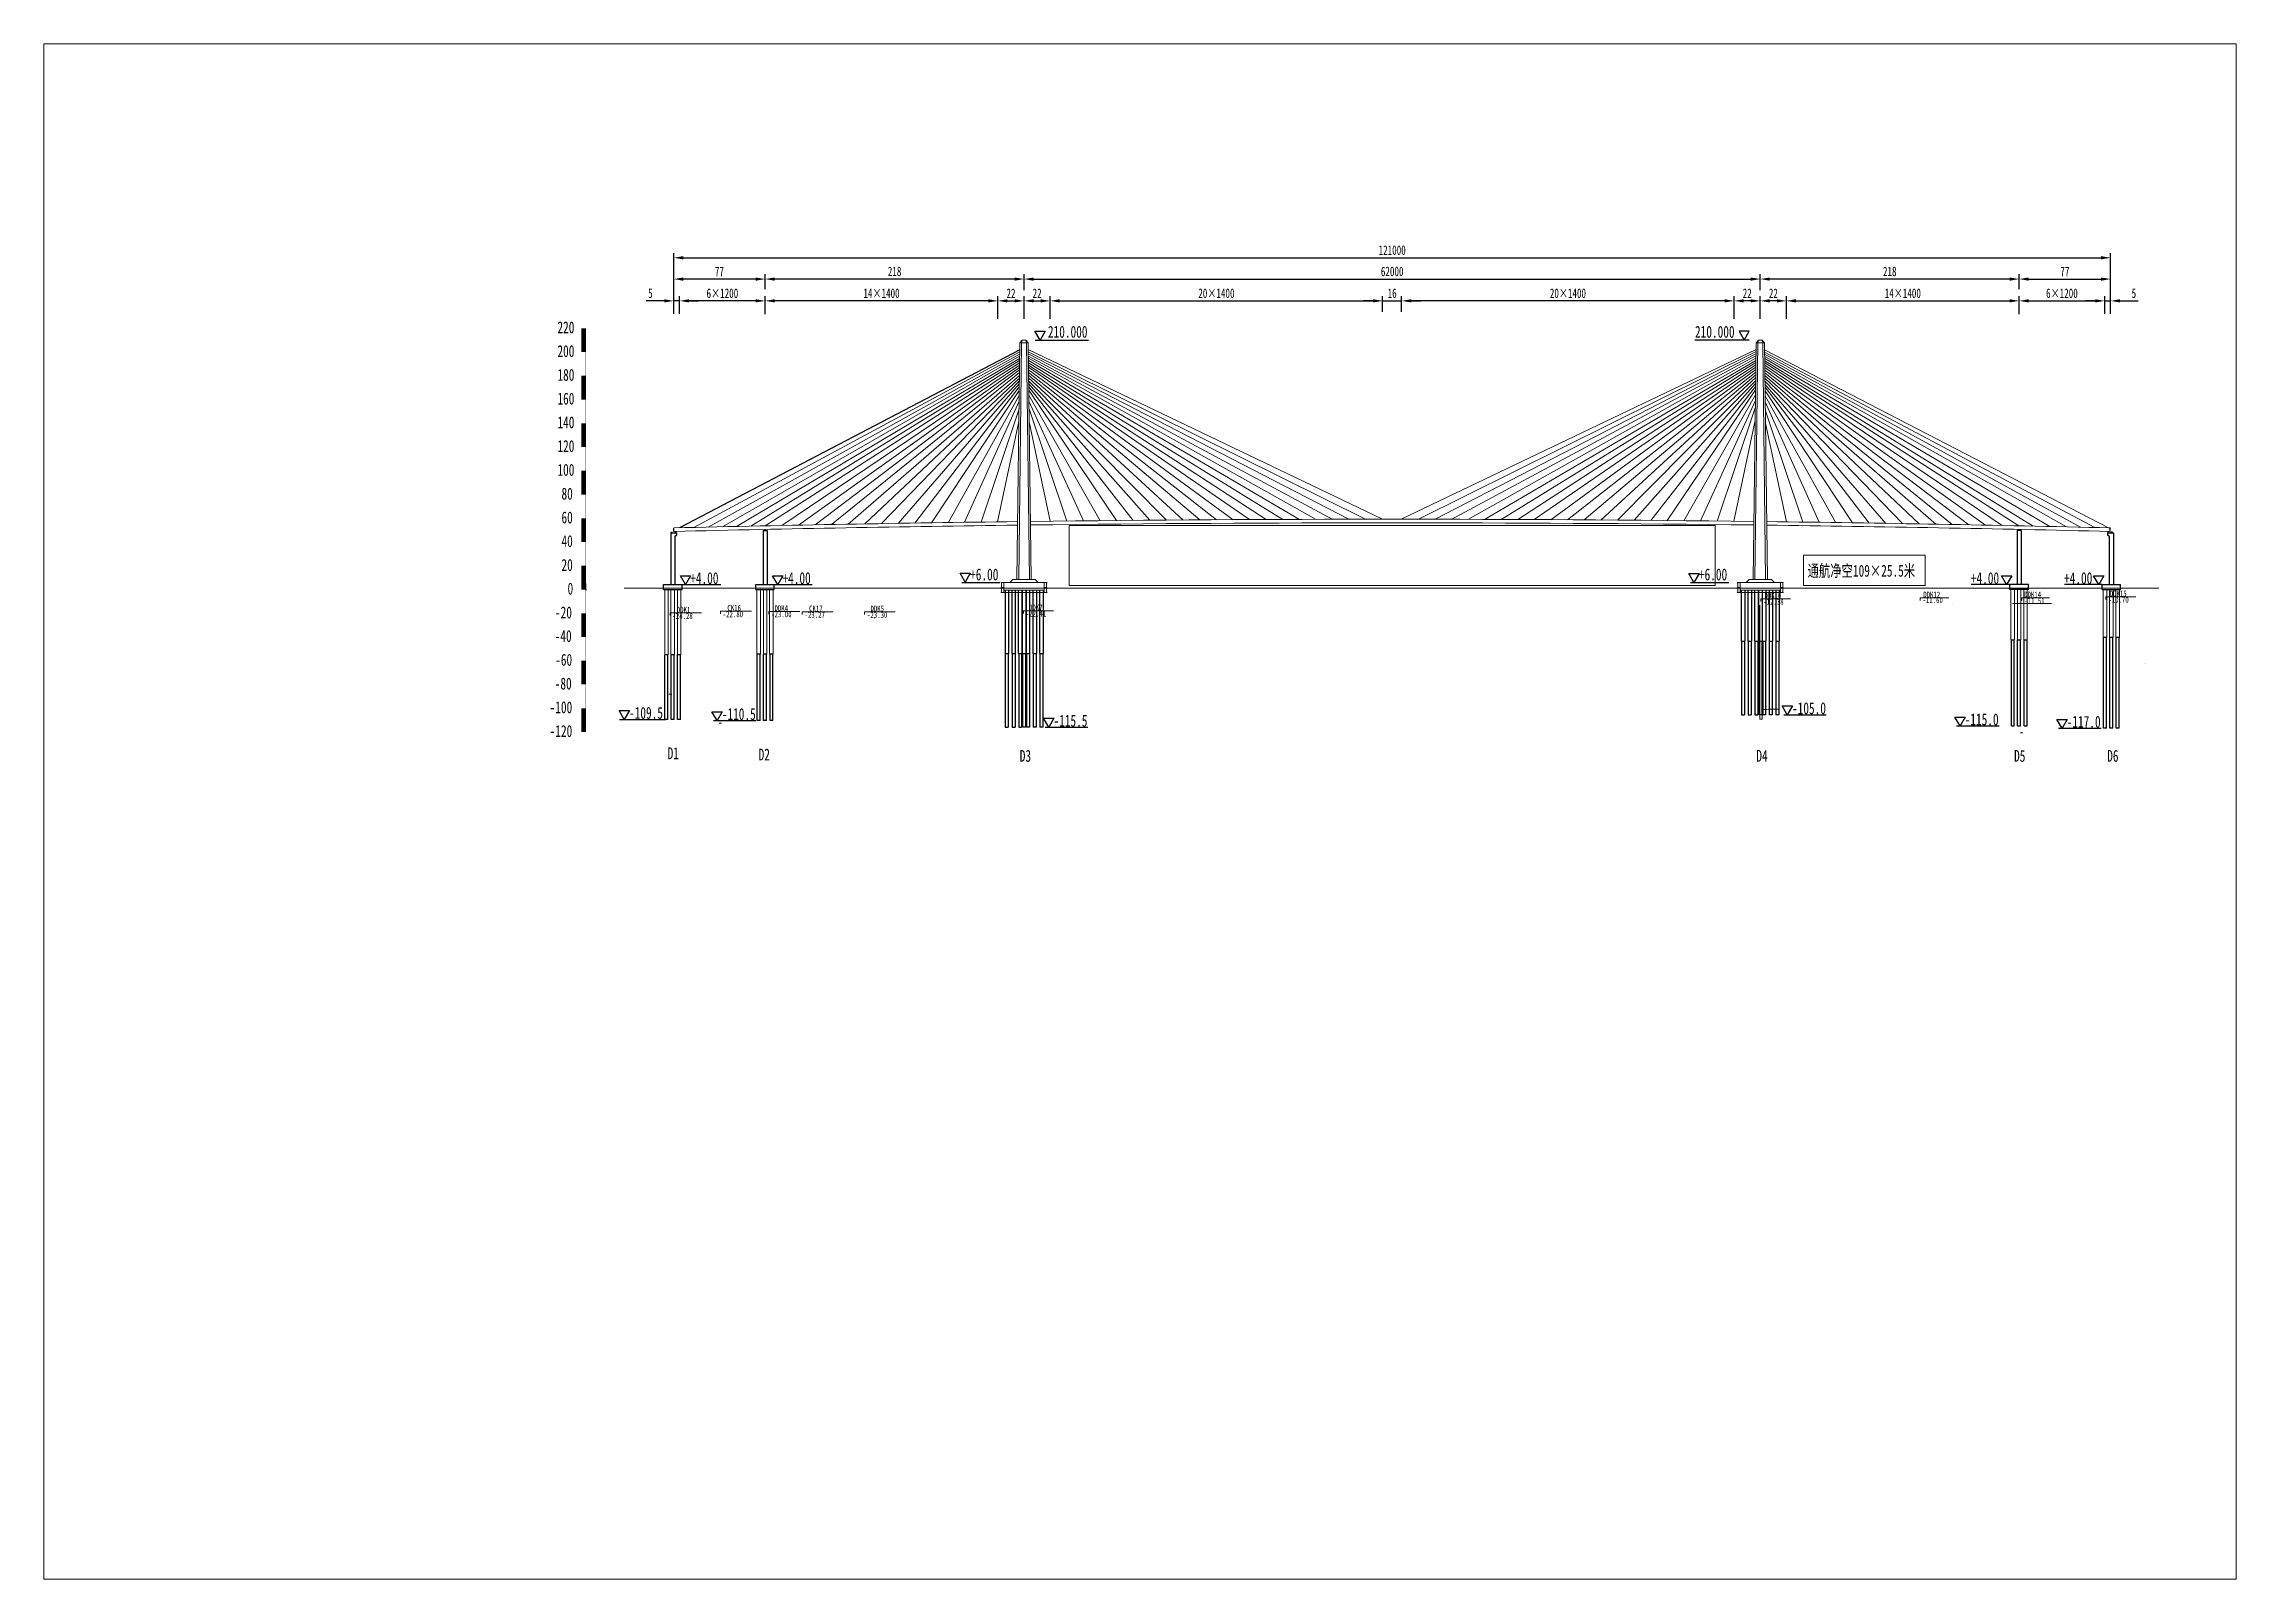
# Paper-space layout '布局1' of a CAD drawing. Header units: millimetres. Extents: x 29 to 262, y 20 to 183.
# The model-space entities are those that its viewports show. They can reach past a viewport. Long polylines and large blocks are cut down to what shows.
import ezdxf

# ---------------------------------------------------------------- set-up
doc = ezdxf.new("R2010")
doc.units = ezdxf.units.MM
doc.header["$PDMODE"] = 99
doc.header["$PDSIZE"] = -50
doc.linetypes.add('dzdm$0$RICAD_LTYPE1', pattern=[0])
for name, color, linetype, lineweight in [('CX', 3, 'Continuous', 13), ('dzdm$0$GiCAD_Hatch', 7, 'Continuous', 9), ('dzdm$0$GiCAD_ZuanKong', 7, 'Continuous', 9), ('dzdm$0$LAYER8', 7, 'Continuous', 9), ('dzdm$0$PMT_CH', 7, 'Continuous', 9), ('dzdm$0$图层PMX', 7, 'Continuous', 9), ('RED', 1, 'Continuous', 13), ('SUO', 8, 'Continuous', 15), ('XX', 4, 'Continuous', 13), ('轮廓线', 1, 'Continuous', 13)]:
    doc.layers.add(name, color=color, linetype=linetype, lineweight=lineweight)
doc.styles.add('dzdm$0$Standard', font='', dxfattribs={"width": 0.7, "height": 3})
doc.styles.get("Standard").update_dxf_attribs({"font": '', "width": 0.7})
doc.styles.get('dzdm$0$Standard').set_extended_font_data('FangSong_GB2312')
doc.styles.get('Standard').set_extended_font_data('FangSong_GB2312')
doc.dimstyles.get("Standard").update_dxf_attribs({"dimscale": 4, "dimtxt": 2, "dimasz": 2, "dimexe": 1, "dimexo": 1, "dimgap": 0.6, "dimtad": 1, "dimdec": 0, "dimdsep": 46, "dimtxsty": 'Standard', "dimcen": 0.09, "dimclrd": 3, "dimclre": 3, "dimclrt": 7, "dimadec": 4, "dimazin": 2, "dimtfac": 1, "dimtdec": 0, "dimtmove": 0, "dimatfit": 3, "dimfxl": 0.18, "dimtolj": 1, "dimtzin": 0, "dimarcsym": 0})

psp = doc.layouts.new('布局1')

msp = doc.modelspace()

# ---------------------------------------------------------------- texts
at = {"color": 7, "linetype": 'Continuous', "width": 0.7}
for s, p in [('220', (795.7, 979.1)), ('200', (795.7, 959.1)), ('180', (795.7, 939.1)), ('160', (795.7, 919.1)), ('140', (795.7, 899.1)), ('120', (795.7, 879.1)), ('100', (795.7, 859.1)), ('80', (799.1, 839)), ('60', (799.1, 819)), ('40', (799.1, 799)), ('20', (799.1, 779)), ('+4.00', (907.5, 767.9)), ('+4.00', (985.2, 767.9)), ('+6.00', (1143.2, 771)), ('+6.00', (1756.9, 771)), ('通航净空109×25.5米', (1848.4, 774.1)), ('+4.00', (1985.9, 767.9)), ('+4.00', (2064.4, 767.9)), ('0', (804.2, 759.1)), ('-20', (793.6, 739)), ('-40', (793.4, 719.1)), ('-60', (793.8, 699.1)), ('-80', (793.4, 679.1)), ('-100', (789.1, 659.1)), ('-105.0', (1835.3, 658.3)), ('-120', (789.1, 639.1)), ('-109.5', (856, 654.4)), ('-110.5', (934.1, 653.4)), ('-115.5', (1213.4, 647.8)), ('-115.0', (1980.7, 648.9)), ('-117.0', (2066.6, 646.9))]:
    msp.add_text(s, height=10, dxfattribs=at).set_placement(p)
at = {"width": 0.7}
for s, p in [('210.000', (1208.7, 975.4)), ('210.000', (1753.6, 975.4)), ('D1', (888.5, 620.4)), ('D2', (965.1, 619.3)), ('D3', (1185, 618.2)), ('D4', (1805.3, 618.2)), ('D5', (2022.3, 618.2)), ('D6', (2100.7, 618.2))]:
    msp.add_text(s, height=10, dxfattribs=at).set_placement(p)
at = {"layer": 'dzdm$0$GiCAD_ZuanKong', "color": 1, "linetype": 'Continuous', "style": 'dzdm$0$Standard', "width": 0.7}
for s, p in [('DDK10', (1812.1, 755.7)), ('DDK12', (1945.8, 756.5)), ('DDK14', (2030.8, 756.6)), ('-10.70', (2101.7, 752.2)), ('DDK15', (2102.8, 757.4)), ('-24.28', (892.5, 738.5)), ('DDK1', (896.2, 743.8)), ('-22.80', (934.9, 740)), ('CK16', (938.8, 745.3)), ('-23.00', (975.7, 740)), ('DDK4', (978.5, 745.1)), ('-23.27', (1003.8, 739.5)), ('CK17', (1007.6, 744.8)), ('-23.30', (1056.4, 739.4)), ('DDK5', (1059.3, 744.8)), ('-22.41', (1190.1, 740.5)), ('DDK7', (1192.8, 745.7)), ('-12.38', (1811.1, 750.5)), ('-11.60', (1945.2, 751.9)), ('-11.51', (2030.9, 751.3))]:
    msp.add_text(s, height=5, dxfattribs=at).set_placement(p)
at = {"layer": 'dzdm$0$PMT_CH', "style": 'dzdm$0$Standard', "width": 1.666667}
msp.add_text('5', height=0.72, dxfattribs=at).set_placement((2027.4, 650.8))

# ---------------------------------------------------------------- blocks, each defined once
blk = doc.blocks.new('*D18')
at = {"color": 3, "lineweight": -2, "transparency": 16777216}
for p, q in [((893.6, 1010.5), (893.6, 1046.7)), ((901.6, 1042.7), (2095.6, 1042.7)), ((2103.6, 1010.5), (2103.6, 1046.7))]:
    blk.add_line(p, q, dxfattribs=at)
at = {"color": 3, "transparency": 16777216}
for points in [[(901.6, 1044.1), (901.6, 1041.4), (893.6, 1042.7)], [(2095.6, 1044.1), (2095.6, 1041.4), (2103.6, 1042.7)]]:
    blk.add_solid(points, dxfattribs=at)
at = {"layer": 'Defpoints', "color": 0, "transparency": 16777216}
for p in [(2103.6, 1042.7), (893.6, 1006.5), (2103.6, 1006.5)]:
    blk.add_point(p, dxfattribs=at)
at = {"color": 7, "transparency": 16777216, "insert": (1498.6, 1049.1), "char_height": 8, "attachment_point": 5}
blk.add_mtext('\\A1;121000', dxfattribs=at)
blk = doc.blocks.new('*D19')
at = {"color": 3, "lineweight": -2, "transparency": 16777216}
for p, q in [((1188.6, 1015.4), (1188.6, 1028.8)), ((1196.6, 1024.8), (1800.6, 1024.8)), ((1808.6, 1015.4), (1808.6, 1028.8))]:
    blk.add_line(p, q, dxfattribs=at)
at = {"color": 3, "transparency": 16777216}
for points in [[(1196.6, 1026.1), (1196.6, 1023.4), (1188.6, 1024.8)], [(1800.6, 1026.1), (1800.6, 1023.4), (1808.6, 1024.8)]]:
    blk.add_solid(points, dxfattribs=at)
at = {"layer": 'Defpoints', "color": 0, "transparency": 16777216}
for p in [(1808.6, 1024.8), (1188.6, 1011.4), (1808.6, 1011.4)]:
    blk.add_point(p, dxfattribs=at)
at = {"color": 7, "transparency": 16777216, "insert": (1498.6, 1031.2), "char_height": 8, "attachment_point": 5}
blk.add_mtext('\\A1;62000', dxfattribs=at)
blk = doc.blocks.new('*D1')
at = {"color": 3, "lineweight": -2, "transparency": 16777216}
for p, q in [((1210.6, 991.2), (1210.6, 1010.4)), ((1218.6, 1006.4), (1482.6, 1006.4)), ((1490.6, 997.2), (1490.6, 1010.4))]:
    blk.add_line(p, q, dxfattribs=at)
at = {"color": 3, "transparency": 16777216}
for points in [[(1218.6, 1007.8), (1218.6, 1005.1), (1210.6, 1006.4)], [(1482.6, 1007.8), (1482.6, 1005.1), (1490.6, 1006.4)]]:
    blk.add_solid(points, dxfattribs=at)
at = {"layer": 'Defpoints', "color": 0, "transparency": 16777216}
for p in [(1490.6, 1006.4), (1210.6, 987.2), (1490.6, 993.2)]:
    blk.add_point(p, dxfattribs=at)
at = {"color": 7, "transparency": 16777216, "insert": (1350.6, 1012.8), "char_height": 8, "attachment_point": 5}
blk.add_mtext('\\A1;20×1400', dxfattribs=at)
blk = doc.blocks.new('*D2')
at = {"color": 3, "lineweight": -2, "transparency": 16777216}
for p, q in [((1506.6, 997.2), (1506.6, 1010.4)), ((1778.6, 1006.4), (1514.6, 1006.4)), ((1786.6, 991.2), (1786.6, 1010.4))]:
    blk.add_line(p, q, dxfattribs=at)
at = {"color": 3, "transparency": 16777216}
for points in [[(1514.6, 1007.8), (1514.6, 1005.1), (1506.6, 1006.4)], [(1778.6, 1007.8), (1778.6, 1005.1), (1786.6, 1006.4)]]:
    blk.add_solid(points, dxfattribs=at)
at = {"layer": 'Defpoints', "color": 0, "transparency": 16777216}
for p in [(1506.6, 1006.4), (1506.6, 993.2), (1786.6, 987.2)]:
    blk.add_point(p, dxfattribs=at)
at = {"color": 7, "transparency": 16777216, "insert": (1646.6, 1012.8), "char_height": 8, "attachment_point": 5}
blk.add_mtext('\\A1;20×1400', dxfattribs=at)
blk = doc.blocks.new('*D3')
at = {"color": 3, "lineweight": -2, "transparency": 16777216}
for p, q in [((1482.6, 1006.4), (1474.6, 1006.4)), ((1490.6, 997.2), (1490.6, 1010.4)), ((1490.6, 1006.4), (1506.6, 1006.4)), ((1506.6, 997.2), (1506.6, 1010.4)), ((1514.6, 1006.4), (1522.6, 1006.4))]:
    blk.add_line(p, q, dxfattribs=at)
at = {"color": 3, "transparency": 16777216}
for points in [[(1482.6, 1007.8), (1482.6, 1005.1), (1490.6, 1006.4)], [(1514.6, 1007.8), (1514.6, 1005.1), (1506.6, 1006.4)]]:
    blk.add_solid(points, dxfattribs=at)
at = {"layer": 'Defpoints', "color": 0, "transparency": 16777216}
for p in [(1506.6, 1006.4), (1490.6, 993.2), (1506.6, 993.2)]:
    blk.add_point(p, dxfattribs=at)
at = {"color": 7, "transparency": 16777216, "insert": (1498.6, 1012.8), "char_height": 8, "attachment_point": 5}
blk.add_mtext('\\A1;16', dxfattribs=at)
blk = doc.blocks.new('*D4')
at = {"color": 3, "lineweight": -2, "transparency": 16777216}
for p, q in [((1188.6, 991.2), (1188.6, 1010.4)), ((1196.6, 1006.4), (1202.6, 1006.4)), ((1210.6, 991.2), (1210.6, 1010.4))]:
    blk.add_line(p, q, dxfattribs=at)
at = {"color": 3, "transparency": 16777216}
for points in [[(1196.6, 1007.8), (1196.6, 1005.1), (1188.6, 1006.4)], [(1202.6, 1007.8), (1202.6, 1005.1), (1210.6, 1006.4)]]:
    blk.add_solid(points, dxfattribs=at)
at = {"layer": 'Defpoints', "color": 0, "transparency": 16777216}
for p in [(1210.6, 1006.4), (1188.6, 987.2), (1210.6, 987.2)]:
    blk.add_point(p, dxfattribs=at)
at = {"color": 7, "transparency": 16777216, "insert": (1199.6, 1012.8), "char_height": 8, "attachment_point": 5}
blk.add_mtext('\\A1;22', dxfattribs=at)
blk = doc.blocks.new('*D5')
at = {"color": 3, "lineweight": -2, "transparency": 16777216}
for p, q in [((1166.6, 991.2), (1166.6, 1010.4)), ((1174.6, 1006.4), (1180.6, 1006.4)), ((1188.6, 991.2), (1188.6, 1010.4))]:
    blk.add_line(p, q, dxfattribs=at)
at = {"color": 3, "transparency": 16777216}
for points in [[(1174.6, 1007.8), (1174.6, 1005.1), (1166.6, 1006.4)], [(1180.6, 1007.8), (1180.6, 1005.1), (1188.6, 1006.4)]]:
    blk.add_solid(points, dxfattribs=at)
at = {"layer": 'Defpoints', "color": 0, "transparency": 16777216}
for p in [(1188.6, 1006.4), (1166.6, 987.2), (1188.6, 987.2)]:
    blk.add_point(p, dxfattribs=at)
at = {"color": 7, "transparency": 16777216, "insert": (1177.6, 1012.8), "char_height": 8, "attachment_point": 5}
blk.add_mtext('\\A1;22', dxfattribs=at)
blk = doc.blocks.new('*D6')
at = {"color": 3, "lineweight": -2, "transparency": 16777216}
for p, q in [((1808.6, 991.2), (1808.6, 1010.4)), ((1822.6, 1006.4), (1816.6, 1006.4)), ((1830.6, 991.2), (1830.6, 1010.4))]:
    blk.add_line(p, q, dxfattribs=at)
at = {"color": 3, "transparency": 16777216}
for points in [[(1816.6, 1007.8), (1816.6, 1005.1), (1808.6, 1006.4)], [(1822.6, 1007.8), (1822.6, 1005.1), (1830.6, 1006.4)]]:
    blk.add_solid(points, dxfattribs=at)
at = {"layer": 'Defpoints', "color": 0, "transparency": 16777216}
for p in [(1808.6, 1006.4), (1808.6, 987.2), (1830.6, 987.2)]:
    blk.add_point(p, dxfattribs=at)
at = {"color": 7, "transparency": 16777216, "insert": (1819.6, 1012.8), "char_height": 8, "attachment_point": 5}
blk.add_mtext('\\A1;22', dxfattribs=at)
blk = doc.blocks.new('*D7')
at = {"color": 3, "lineweight": -2, "transparency": 16777216}
for p, q in [((1786.6, 991.2), (1786.6, 1010.4)), ((1800.6, 1006.4), (1794.6, 1006.4)), ((1808.6, 991.2), (1808.6, 1010.4))]:
    blk.add_line(p, q, dxfattribs=at)
at = {"color": 3, "transparency": 16777216}
for points in [[(1794.6, 1007.8), (1794.6, 1005.1), (1786.6, 1006.4)], [(1800.6, 1007.8), (1800.6, 1005.1), (1808.6, 1006.4)]]:
    blk.add_solid(points, dxfattribs=at)
at = {"layer": 'Defpoints', "color": 0, "transparency": 16777216}
for p in [(1786.6, 1006.4), (1786.6, 987.2), (1808.6, 987.2)]:
    blk.add_point(p, dxfattribs=at)
at = {"color": 7, "transparency": 16777216, "insert": (1797.6, 1012.8), "char_height": 8, "attachment_point": 5}
blk.add_mtext('\\A1;22', dxfattribs=at)
blk = doc.blocks.new('*D8')
at = {"color": 3, "lineweight": -2, "transparency": 16777216}
for p, q in [((893.6, 1021.8), (893.6, 1028.8)), ((962.6, 1024.8), (901.6, 1024.8)), ((970.6, 1021.8), (970.6, 1028.8))]:
    blk.add_line(p, q, dxfattribs=at)
at = {"color": 3, "transparency": 16777216}
for points in [[(901.6, 1026.1), (901.6, 1023.4), (893.6, 1024.8)], [(962.6, 1026.1), (962.6, 1023.4), (970.6, 1024.8)]]:
    blk.add_solid(points, dxfattribs=at)
at = {"layer": 'Defpoints', "color": 0, "transparency": 16777216}
for p in [(893.6, 1024.8), (893.6, 1017.8), (970.6, 1017.8)]:
    blk.add_point(p, dxfattribs=at)
at = {"color": 7, "transparency": 16777216, "insert": (932.1, 1031.2), "char_height": 8, "attachment_point": 5}
blk.add_mtext('\\A1;77', dxfattribs=at)
blk = doc.blocks.new('*D9')
at = {"color": 3, "lineweight": -2, "transparency": 16777216}
for p, q in [((970.6, 995.2), (970.6, 1010.4)), ((1158.6, 1006.4), (978.6, 1006.4)), ((1166.6, 995.2), (1166.6, 1010.4))]:
    blk.add_line(p, q, dxfattribs=at)
at = {"color": 3, "transparency": 16777216}
for points in [[(978.6, 1007.8), (978.6, 1005.1), (970.6, 1006.4)], [(1158.6, 1007.8), (1158.6, 1005.1), (1166.6, 1006.4)]]:
    blk.add_solid(points, dxfattribs=at)
at = {"layer": 'Defpoints', "color": 0, "transparency": 16777216}
for p in [(970.6, 1006.4), (970.6, 991.2), (1166.6, 991.2)]:
    blk.add_point(p, dxfattribs=at)
at = {"color": 7, "transparency": 16777216, "insert": (1068.6, 1012.8), "char_height": 8, "attachment_point": 5}
blk.add_mtext('\\A1;14×1400', dxfattribs=at)
blk = doc.blocks.new('*D10')
at = {"color": 3, "lineweight": -2, "transparency": 16777216}
for p, q in [((898.6, 1001.2), (898.6, 1010.4)), ((962.6, 1006.4), (906.6, 1006.4)), ((970.6, 1001.2), (970.6, 1010.4))]:
    blk.add_line(p, q, dxfattribs=at)
at = {"color": 3, "transparency": 16777216}
for points in [[(906.6, 1007.8), (906.6, 1005.1), (898.6, 1006.4)], [(962.6, 1007.8), (962.6, 1005.1), (970.6, 1006.4)]]:
    blk.add_solid(points, dxfattribs=at)
at = {"layer": 'Defpoints', "color": 0, "transparency": 16777216}
for p in [(898.6, 1006.4), (898.6, 997.2), (970.6, 997.2)]:
    blk.add_point(p, dxfattribs=at)
at = {"color": 7, "transparency": 16777216, "insert": (934.6, 1012.8), "char_height": 8, "attachment_point": 5}
blk.add_mtext('\\A1;6×1200', dxfattribs=at)
blk = doc.blocks.new('*D11')
at = {"color": 3, "lineweight": -2, "transparency": 16777216}
for p, q in [((885.6, 1006.4), (870.3, 1006.4)), ((893.6, 995.6), (893.6, 1010.4)), ((898.6, 1006.4), (893.6, 1006.4)), ((898.6, 995.6), (898.6, 1010.4)), ((906.6, 1006.4), (914.6, 1006.4))]:
    blk.add_line(p, q, dxfattribs=at)
at = {"color": 3, "transparency": 16777216}
for points in [[(885.6, 1007.8), (885.6, 1005.1), (893.6, 1006.4)], [(906.6, 1007.8), (906.6, 1005.1), (898.6, 1006.4)]]:
    blk.add_solid(points, dxfattribs=at)
at = {"layer": 'Defpoints', "color": 0, "transparency": 16777216}
for p in [(893.6, 1006.4), (893.6, 991.6), (898.6, 991.6)]:
    blk.add_point(p, dxfattribs=at)
at = {"color": 7, "transparency": 16777216, "insert": (874, 1012.8), "char_height": 8, "attachment_point": 5}
blk.add_mtext('\\A1;5', dxfattribs=at)
blk = doc.blocks.new('*D12')
at = {"color": 3, "lineweight": -2, "transparency": 16777216}
for p, q in [((2026.6, 1021.8), (2026.6, 1028.8)), ((2034.6, 1024.8), (2095.6, 1024.8)), ((2103.6, 1021.8), (2103.6, 1028.8))]:
    blk.add_line(p, q, dxfattribs=at)
at = {"color": 3, "transparency": 16777216}
for points in [[(2034.6, 1026.1), (2034.6, 1023.4), (2026.6, 1024.8)], [(2095.6, 1026.1), (2095.6, 1023.4), (2103.6, 1024.8)]]:
    blk.add_solid(points, dxfattribs=at)
at = {"layer": 'Defpoints', "color": 0, "transparency": 16777216}
for p in [(2026.6, 1017.8), (2103.6, 1024.8), (2103.6, 1017.8)]:
    blk.add_point(p, dxfattribs=at)
at = {"color": 7, "transparency": 16777216, "insert": (2065.1, 1031.2), "char_height": 8, "attachment_point": 5}
blk.add_mtext('\\A1;77', dxfattribs=at)
blk = doc.blocks.new('*D13')
at = {"color": 3, "lineweight": -2, "transparency": 16777216}
for p, q in [((2090.6, 1006.4), (2082.6, 1006.4)), ((2098.6, 995.6), (2098.6, 1010.4)), ((2098.6, 1006.4), (2103.6, 1006.4)), ((2103.6, 995.6), (2103.6, 1010.4)), ((2111.6, 1006.4), (2126.8, 1006.4))]:
    blk.add_line(p, q, dxfattribs=at)
at = {"color": 3, "transparency": 16777216}
for points in [[(2090.6, 1007.8), (2090.6, 1005.1), (2098.6, 1006.4)], [(2111.6, 1007.8), (2111.6, 1005.1), (2103.6, 1006.4)]]:
    blk.add_solid(points, dxfattribs=at)
at = {"layer": 'Defpoints', "color": 0, "transparency": 16777216}
for p in [(2103.6, 1006.4), (2098.6, 991.6), (2103.6, 991.6)]:
    blk.add_point(p, dxfattribs=at)
at = {"color": 7, "transparency": 16777216, "insert": (2123.2, 1012.8), "char_height": 8, "attachment_point": 5}
blk.add_mtext('\\A1;5', dxfattribs=at)
blk = doc.blocks.new('*D14')
at = {"color": 3, "lineweight": -2, "transparency": 16777216}
for p, q in [((2026.6, 1001.2), (2026.6, 1010.4)), ((2034.6, 1006.4), (2090.6, 1006.4)), ((2098.6, 1001.2), (2098.6, 1010.4))]:
    blk.add_line(p, q, dxfattribs=at)
at = {"color": 3, "transparency": 16777216}
for points in [[(2034.6, 1007.8), (2034.6, 1005.1), (2026.6, 1006.4)], [(2090.6, 1007.8), (2090.6, 1005.1), (2098.6, 1006.4)]]:
    blk.add_solid(points, dxfattribs=at)
at = {"layer": 'Defpoints', "color": 0, "transparency": 16777216}
for p in [(2026.6, 997.2), (2098.6, 1006.4), (2098.6, 997.2)]:
    blk.add_point(p, dxfattribs=at)
at = {"color": 7, "transparency": 16777216, "insert": (2062.6, 1012.8), "char_height": 8, "attachment_point": 5}
blk.add_mtext('\\A1;6×1200', dxfattribs=at)
blk = doc.blocks.new('*D15')
at = {"color": 3, "lineweight": -2, "transparency": 16777216}
for p, q in [((1830.6, 995.2), (1830.6, 1010.4)), ((1838.6, 1006.4), (2018.6, 1006.4)), ((2026.6, 995.2), (2026.6, 1010.4))]:
    blk.add_line(p, q, dxfattribs=at)
at = {"color": 3, "transparency": 16777216}
for points in [[(1838.6, 1007.8), (1838.6, 1005.1), (1830.6, 1006.4)], [(2018.6, 1007.8), (2018.6, 1005.1), (2026.6, 1006.4)]]:
    blk.add_solid(points, dxfattribs=at)
at = {"layer": 'Defpoints', "color": 0, "transparency": 16777216}
for p in [(2026.6, 1006.4), (1830.6, 991.2), (2026.6, 991.2)]:
    blk.add_point(p, dxfattribs=at)
at = {"color": 7, "transparency": 16777216, "insert": (1928.6, 1012.8), "char_height": 8, "attachment_point": 5}
blk.add_mtext('\\A1;14×1400', dxfattribs=at)
blk = doc.blocks.new('*D16')
at = {"color": 3, "lineweight": -2, "transparency": 16777216}
for p, q in [((970.6, 1016.4), (970.6, 1028.8)), ((1180.6, 1024.8), (978.6, 1024.8)), ((1188.6, 1021.4), (1188.6, 1028.8))]:
    blk.add_line(p, q, dxfattribs=at)
at = {"color": 3, "transparency": 16777216}
for points in [[(978.6, 1026.1), (978.6, 1023.4), (970.6, 1024.8)], [(1180.6, 1026.1), (1180.6, 1023.4), (1188.6, 1024.8)]]:
    blk.add_solid(points, dxfattribs=at)
at = {"layer": 'Defpoints', "color": 0, "transparency": 16777216}
for p in [(970.6, 1024.8), (1188.6, 1017.4), (970.6, 1012.4)]:
    blk.add_point(p, dxfattribs=at)
at = {"color": 7, "transparency": 16777216, "insert": (1079.6, 1031.2), "char_height": 8, "attachment_point": 5}
blk.add_mtext('\\A1;218', dxfattribs=at)
blk = doc.blocks.new('*D17')
at = {"color": 3, "lineweight": -2, "transparency": 16777216}
for p, q in [((1808.6, 1016.4), (1808.6, 1028.8)), ((2018.6, 1024.8), (1816.6, 1024.8)), ((2026.6, 1016.4), (2026.6, 1028.8))]:
    blk.add_line(p, q, dxfattribs=at)
at = {"color": 3, "transparency": 16777216}
for points in [[(1816.6, 1026.1), (1816.6, 1023.4), (1808.6, 1024.8)], [(2018.6, 1026.1), (2018.6, 1023.4), (2026.6, 1024.8)]]:
    blk.add_solid(points, dxfattribs=at)
at = {"layer": 'Defpoints', "color": 0, "transparency": 16777216}
for p in [(1808.6, 1024.8), (1808.6, 1012.4), (2026.6, 1012.4)]:
    blk.add_point(p, dxfattribs=at)
at = {"color": 7, "transparency": 16777216, "insert": (1917.6, 1031.2), "char_height": 8, "attachment_point": 5}
blk.add_mtext('\\A1;218', dxfattribs=at)

# ---------------------------------------------------------------- dimensions: what is measured, and where the dimension line sits
for base, p1, p2, text, override, picture, middle in [((2103.6, 1042.7), (893.6, 1006.5), (2103.6, 1006.5), '121000', {"dimtxt": 2, "dimexe": 1, "dimexo": 1, "dimgap": 0.6}, '*D18', (1498.6, 1049.1)), ((1808.6, 1024.8), (1188.6, 1011.4), (1808.6, 1011.4), '62000', {"dimtxt": 2, "dimexe": 1, "dimexo": 1, "dimgap": 0.6}, '*D19', (1498.6, 1031.2)), ((898.6, 1006.4), (970.6, 997.2), (898.6, 997.2), '6×1200', {"dimtxt": 2, "dimexe": 1, "dimexo": 1, "dimgap": 0.6}, '*D10', (934.6, 1012.8)), ((970.6, 1006.4), (1166.6, 991.2), (970.6, 991.2), '14×1400', {"dimtxt": 2, "dimexe": 1, "dimexo": 1, "dimgap": 0.6}, '*D9', (1068.6, 1012.8)), ((1490.6, 1006.4), (1210.6, 987.2), (1490.6, 993.2), '20×1400', {"dimtxt": 2, "dimexe": 1, "dimexo": 1, "dimgap": 0.6, "dimdec": 0}, '*D1', (1350.6, 1012.8)), ((1506.6, 1006.4), (1786.6, 987.2), (1506.6, 993.2), '20×1400', {"dimtxt": 2, "dimexe": 1, "dimexo": 1, "dimgap": 0.6, "dimdec": 0}, '*D2', (1646.6, 1012.8))]:
    dim = msp.add_linear_dim(base=base, p1=p1, p2=p2, text=text, dimstyle='Standard', override=override)
    dim.commit()
    dim.dimension.update_dxf_attribs({"geometry": picture, "text_midpoint": middle})
for base, p1, p2, override, picture, middle in [((893.6, 1024.8), (970.6, 1017.8), (893.6, 1017.8), {"dimtxt": 2, "dimexe": 1, "dimexo": 1, "dimgap": 0.6}, '*D8', (932.1, 1031.2)), ((970.6, 1024.8), (1188.6, 1017.4), (970.6, 1012.4), {"dimtxt": 2, "dimexe": 1, "dimexo": 1, "dimgap": 0.6}, '*D16', (1079.6, 1031.2)), ((1808.6, 1024.8), (2026.6, 1012.4), (1808.6, 1012.4), {"dimtxt": 2, "dimexe": 1, "dimexo": 1, "dimgap": 0.6}, '*D17', (1917.6, 1031.2)), ((893.6, 1006.4), (898.6, 991.6), (893.6, 991.6), {"dimtxt": 2, "dimexe": 1, "dimexo": 1, "dimgap": 0.6}, '*D11', (874, 1012.8)), ((1188.6, 1006.4), (1166.6, 987.2), (1188.6, 987.2), {"dimtxt": 2, "dimexe": 1, "dimexo": 1, "dimgap": 0.6}, '*D5', (1177.6, 1012.8)), ((1210.6, 1006.4), (1188.6, 987.2), (1210.6, 987.2), {"dimtxt": 2, "dimexe": 1, "dimexo": 1, "dimgap": 0.6}, '*D4', (1199.6, 1012.8)), ((1506.6, 1006.4), (1490.6, 993.2), (1506.6, 993.2), {"dimtxt": 2, "dimexe": 1, "dimexo": 1, "dimgap": 0.6, "dimdec": 0}, '*D3', (1498.6, 1012.8)), ((1786.6, 1006.4), (1808.6, 987.2), (1786.6, 987.2), {"dimtxt": 2, "dimexe": 1, "dimexo": 1, "dimgap": 0.6, "dimdec": 0}, '*D7', (1797.6, 1012.8)), ((1808.6, 1006.4), (1830.6, 987.2), (1808.6, 987.2), {"dimtxt": 2, "dimexe": 1, "dimexo": 1, "dimgap": 0.6, "dimdec": 0}, '*D6', (1819.6, 1012.8))]:
    dim = msp.add_linear_dim(base=base, p1=p1, p2=p2, dimstyle='Standard', override=override)
    dim.commit()
    dim.dimension.update_dxf_attribs({"geometry": picture, "text_midpoint": middle})
for base, p1, p2, picture, middle in [((2103.6, 1024.8), (2026.6, 1017.8), (2103.6, 1017.8), '*D12', (2065.1, 1031.2)), ((2103.6, 1006.4), (2098.6, 991.6), (2103.6, 991.6), '*D13', (2123.2, 1012.8))]:
    dim = msp.add_linear_dim(base=base, p1=p1, p2=p2, angle=180, dimstyle='Standard', override={"dimtxt": 2, "dimexe": 1, "dimexo": 1, "dimgap": 0.6})
    dim.commit()
    dim.dimension.update_dxf_attribs({"geometry": picture, "text_midpoint": middle})
for base, p1, p2, text, picture, middle in [((2026.6, 1006.4), (1830.6, 991.2), (2026.6, 991.2), '14×1400', '*D15', (1928.6, 1012.8)), ((2098.6, 1006.4), (2026.6, 997.2), (2098.6, 997.2), '6×1200', '*D14', (2062.6, 1012.8))]:
    dim = msp.add_linear_dim(base=base, p1=p1, p2=p2, angle=180, text=text, dimstyle='Standard', override={"dimtxt": 2, "dimexe": 1, "dimexo": 1, "dimgap": 0.6})
    dim.commit()
    dim.dimension.update_dxf_attribs({"geometry": picture, "text_midpoint": middle})

# ---------------------------------------------------------------- linework, layer by layer
at = {"color": 1}
for p, q in [((1185, 965.2), (898.6, 815.2)), ((893.8, 812.1), (893.8, 815.1)), ((2103.3, 812.1), (2103.3, 815.1)), ((2019.7, 720.9), (2022.7, 720.9)), ((2020, 648.4), (2020, 720.9)), ((2022.5, 648.4), (2022.5, 720.9)), ((2025.1, 720.9), (2028.1, 720.9)), ((2025.3, 648.4), (2025.3, 720.9)), ((2027.8, 648.4), (2027.8, 720.9)), ((2030.4, 720.9), (2033.4, 720.9)), ((2030.7, 648.4), (2030.7, 720.9)), ((2033.2, 648.4), (2033.2, 720.9)), ((2100.4, 722.9), (2097.4, 722.9)), ((2097.6, 646.4), (2097.6, 722.9)), ((2100.1, 646.4), (2100.1, 722.9)), ((2105.7, 722.9), (2102.7, 722.9)), ((2103, 646.4), (2103, 722.9)), ((2105.5, 646.4), (2105.5, 722.9)), ((2111.1, 722.9), (2108.1, 722.9)), ((2108.3, 646.4), (2108.3, 722.9)), ((2110.8, 646.4), (2110.8, 722.9)), ((889, 708.4), (886, 708.4)), ((886.2, 653.9), (886.2, 708.4)), ((888.7, 653.9), (888.7, 708.4)), ((894.3, 708.4), (891.3, 708.4)), ((891.6, 653.9), (891.6, 708.4)), ((894.1, 653.9), (894.1, 708.4)), ((899.7, 708.4), (896.7, 708.4)), ((896.9, 653.9), (896.9, 708.4)), ((899.4, 653.9), (899.4, 708.4)), ((966.7, 708.9), (963.7, 708.9)), ((964, 652.9), (964, 708.9)), ((966.5, 652.9), (966.5, 708.9)), ((972.1, 708.9), (969.1, 708.9)), ((969.3, 652.9), (969.3, 708.9)), ((971.8, 652.9), (971.8, 708.9)), ((977.4, 708.9), (974.4, 708.9)), ((974.7, 652.9), (974.7, 708.9)), ((977.2, 652.9), (977.2, 708.9)), ((888.7, 653.9), (886.2, 653.9)), ((894.1, 653.9), (891.6, 653.9)), ((899.4, 653.9), (896.9, 653.9)), ((966.5, 652.9), (964, 652.9)), ((971.8, 652.9), (969.3, 652.9)), ((977.2, 652.9), (974.7, 652.9)), ((2020, 648.4), (2022.5, 648.4)), ((2025.3, 648.4), (2027.8, 648.4)), ((2030.7, 648.4), (2033.2, 648.4)), ((2100.1, 646.4), (2097.6, 646.4)), ((2105.5, 646.4), (2103, 646.4)), ((2110.8, 646.4), (2108.3, 646.4))]:
    msp.add_line(p, q, dxfattribs=at)
for p, q in [((1197.9, 973.3), (1243, 973.3)), ((1799.3, 973.3), (1753.6, 973.3)), ((819.6, 763.3), (819.6, 768.3)), ((819.6, 763.3), (819.6, 764.5)), ((819.6, 763.3), (819.6, 762.6)), ((900.6, 767.4), (933.2, 767.4)), ((978.3, 767.4), (1010.2, 767.4)), ((1136.1, 769.3), (1168.2, 769.3)), ((1749.8, 769.3), (1782.2, 769.3)), ((2018.8, 767.4), (1986.2, 767.4)), ((2096.5, 767.4), (2064.8, 767.4)), ((1062.5, 739.4), (1062.6, 739.4)), ((847.9, 653.9), (886.8, 653.9)), ((927.2, 652.9), (962.9, 652.9)), ((1206.5, 647.3), (1242.3, 647.3)), ((1828.4, 657.8), (1864.2, 657.8)), ((1973.8, 648.4), (2009.6, 648.4)), ((2059.7, 646.4), (2095.5, 646.4))]:
    msp.add_line(p, q)
at = {"color": 1, "ltscale": 0.5}
for p, q in [((968.8, 813.1), (968.8, 767.4)), ((968.8, 813.1), (972.3, 813.1)), ((969.1, 813.1), (970.6, 813.1)), ((971.1, 813.4), (970.1, 813.4)), ((970.1, 813.1), (970.1, 813.4)), ((971.1, 813.1), (971.1, 813.4)), ((972.3, 813.1), (972.3, 767.4)), ((2028.3, 813.1), (2024.8, 813.1)), ((2024.8, 813.1), (2024.8, 767.4)), ((2026.1, 813.1), (2026.1, 813.4)), ((2026.1, 813.4), (2027.1, 813.4)), ((2028.1, 813.1), (2026.6, 813.1)), ((2027.1, 813.1), (2027.1, 813.4)), ((2028.3, 813.1), (2028.3, 767.4)), ((891.1, 811), (891.1, 767.4)), ((891.1, 811), (896, 811)), ((891.5, 811.6), (892.3, 811.6)), ((891.5, 811), (891.5, 811.6)), ((892.3, 811), (892.3, 811.6)), ((894.6, 808.1), (896, 809)), ((894.6, 808.1), (894.6, 767.4)), ((895, 811), (895, 812)), ((895, 812), (895.8, 812)), ((895.8, 811), (895.8, 812)), ((896, 811), (896, 809)), ((2101, 811), (2101, 809)), ((2101, 811), (2106, 811)), ((2102.5, 808.1), (2101, 809)), ((2102.2, 812), (2101.4, 812)), ((2101.4, 811), (2101.4, 812)), ((2102.2, 811), (2102.2, 812)), ((2102.5, 808.1), (2102.5, 767.4)), ((2105.2, 811.5), (2104, 811.5)), ((2104, 811), (2104, 811.5)), ((2105.2, 811), (2105.2, 811.5)), ((2106, 811), (2106, 767.4)), ((885.1, 763.4), (885.1, 767.4)), ((885.1, 767.4), (900.6, 767.4)), ((885.1, 763.4), (885.1, 767.4)), ((885.1, 767.4), (900.6, 767.4)), ((885.1, 763.4), (900.6, 763.4)), ((885.1, 763.4), (900.6, 763.4)), ((900.6, 763.4), (900.6, 767.4)), ((900.6, 763.4), (900.6, 767.4)), ((962.8, 763.4), (962.8, 767.4)), ((962.8, 767.4), (978.3, 767.4)), ((962.8, 763.4), (978.3, 763.4)), ((978.3, 763.4), (978.3, 767.4)), ((2034.3, 767.4), (2018.8, 767.4)), ((2018.8, 763.4), (2018.8, 767.4)), ((2034.3, 763.4), (2018.8, 763.4)), ((2034.3, 763.4), (2034.3, 767.4)), ((2096.5, 767.4), (2112, 767.4)), ((2096.5, 763.4), (2096.5, 767.4)), ((2096.5, 763.4), (2112, 763.4)), ((2112, 763.4), (2112, 767.4))]:
    msp.add_line(p, q, dxfattribs=at)
at = {"color": 1, "linetype": 'Continuous'}
for p, q in [((1172.6, 762.8), (1172.6, 709.3)), ((1175.6, 762.8), (1175.6, 709.3)), ((1178.2, 762.8), (1178.2, 709.3)), ((1181.2, 762.8), (1181.2, 709.3)), ((1183.8, 762.8), (1183.8, 709.3)), ((1186.8, 762.8), (1186.8, 709.3)), ((1187.1, 762.8), (1187.1, 709.3)), ((1190.1, 762.8), (1190.1, 709.3)), ((1190.3, 762.8), (1190.3, 709.3)), ((1193.3, 762.8), (1193.3, 709.3)), ((1196, 762.8), (1196, 709.3)), ((1199, 762.8), (1199, 709.3)), ((1201.6, 762.8), (1201.6, 709.3)), ((1204.6, 762.8), (1204.6, 709.3)), ((1792.6, 762.8), (1792.6, 719.8)), ((1795.6, 762.8), (1795.6, 719.8)), ((1798.2, 762.8), (1798.2, 719.8)), ((1801.2, 762.8), (1801.2, 719.8)), ((1803.8, 762.8), (1803.8, 719.8)), ((1806.8, 762.8), (1806.8, 719.8)), ((1807.1, 762.8), (1807.1, 719.8)), ((1810.1, 762.8), (1810.1, 719.8)), ((1810.3, 762.8), (1810.3, 719.8)), ((1813.3, 762.8), (1813.3, 719.8)), ((1816, 762.8), (1816, 719.8)), ((1819, 762.8), (1819, 719.8)), ((1821.6, 762.8), (1821.6, 719.8)), ((1824.6, 762.8), (1824.6, 719.8)), ((1172.6, 709.3), (1175.6, 709.3)), ((1172.8, 709.3), (1172.8, 647.3)), ((1175.3, 709.3), (1175.3, 647.3)), ((1178.2, 709.3), (1181.2, 709.3)), ((1178.5, 709.3), (1178.5, 647.3)), ((1181, 709.3), (1181, 647.3)), ((1183.8, 709.3), (1186.8, 709.3)), ((1184.1, 709.3), (1184.1, 647.3)), ((1186.6, 709.3), (1186.6, 647.3)), ((1187.1, 709.3), (1190.1, 709.3)), ((1187.3, 709.3), (1187.3, 647.3)), ((1189.8, 709.3), (1189.8, 647.3)), ((1190.3, 709.3), (1193.3, 709.3)), ((1190.6, 709.3), (1190.6, 647.3)), ((1193.1, 709.3), (1193.1, 647.3)), ((1196, 709.3), (1199, 709.3)), ((1196.2, 709.3), (1196.2, 647.3)), ((1198.7, 709.3), (1198.7, 647.3)), ((1201.6, 709.3), (1204.6, 709.3)), ((1201.8, 709.3), (1201.8, 647.3)), ((1204.3, 709.3), (1204.3, 647.3)), ((1792.6, 719.8), (1795.6, 719.8)), ((1792.8, 719.8), (1792.8, 657.8)), ((1795.3, 719.8), (1795.3, 657.8)), ((1798.2, 719.8), (1801.2, 719.8)), ((1798.5, 719.8), (1798.5, 657.8)), ((1801, 719.8), (1801, 657.8)), ((1803.8, 719.8), (1806.8, 719.8)), ((1804.1, 719.8), (1804.1, 657.8)), ((1806.6, 719.8), (1806.6, 657.8)), ((1807.1, 719.8), (1810.1, 719.8)), ((1807.3, 719.8), (1807.3, 657.8)), ((1809.8, 719.8), (1809.8, 657.8)), ((1810.3, 719.8), (1813.3, 719.8)), ((1810.6, 719.8), (1810.6, 657.8)), ((1813.1, 719.8), (1813.1, 657.8)), ((1816, 719.8), (1819, 719.8)), ((1816.2, 719.8), (1816.2, 657.8)), ((1818.7, 719.8), (1818.7, 657.8)), ((1821.6, 719.8), (1824.6, 719.8)), ((1821.8, 719.8), (1821.8, 657.8)), ((1824.3, 719.8), (1824.3, 657.8)), ((1172.8, 647.3), (1175.3, 647.3)), ((1172.8, 647.3), (1175.3, 647.3)), ((1178.5, 647.3), (1181, 647.3)), ((1178.5, 647.3), (1181, 647.3)), ((1184.1, 647.3), (1186.6, 647.3)), ((1184.1, 647.3), (1186.6, 647.3)), ((1189.8, 647.3), (1187.3, 647.3)), ((1189.8, 647.3), (1187.3, 647.3)), ((1193.1, 647.3), (1190.6, 647.3)), ((1193.1, 647.3), (1190.6, 647.3)), ((1198.7, 647.3), (1196.2, 647.3)), ((1198.7, 647.3), (1196.2, 647.3)), ((1204.3, 647.3), (1201.8, 647.3)), ((1204.3, 647.3), (1201.8, 647.3)), ((1792.8, 657.8), (1795.3, 657.8)), ((1792.8, 657.8), (1795.3, 657.8)), ((1798.5, 657.8), (1801, 657.8)), ((1798.5, 657.8), (1801, 657.8)), ((1804.1, 657.8), (1806.6, 657.8)), ((1804.1, 657.8), (1806.6, 657.8)), ((1809.8, 657.8), (1807.3, 657.8)), ((1809.8, 657.8), (1807.3, 657.8)), ((1813.1, 657.8), (1810.6, 657.8)), ((1813.1, 657.8), (1810.6, 657.8)), ((1818.7, 657.8), (1816.2, 657.8)), ((1818.7, 657.8), (1816.2, 657.8)), ((1824.3, 657.8), (1821.8, 657.8)), ((1824.3, 657.8), (1821.8, 657.8))]:
    msp.add_line(p, q, dxfattribs=at)
at = {"linetype": 'Continuous', "const_width": 0.05}
for points in [[(815.8, 983.3), (815.8, 803.3)], [(819.6, 983.3), (819.6, 963.3)], [(815.8, 963.3), (815.8, 763.3)], [(819.6, 963.3), (819.6, 923.3)], [(819.6, 963.3), (819.6, 923.3)], [(819.6, 923.3), (819.6, 883.3)], [(819.6, 883.3), (819.6, 843.3)], [(819.6, 843.3), (819.6, 803.3)], [(819.6, 843.3), (819.6, 803.3)], [(819.6, 803.3), (819.6, 763.3)], [(815.8, 763.3), (815.8, 643.3)], [(819.6, 763.3), (819.6, 723.3)], [(819.6, 763.3), (819.6, 643.3)], [(819.6, 723.3), (819.6, 683.3)], [(819.6, 683.3), (819.6, 643.3)]]:
    msp.add_lwpolyline(points, dxfattribs=at)
for points in [[(1202.2, 973.3), (1197.8, 980.8), (1206.5, 980.8)], [(1795, 973.3), (1799.3, 980.8), (1790.7, 980.8)], [(1139, 769.5), (1134.7, 777), (1143.3, 777)], [(1752.7, 769.3), (1748.4, 776.8), (1757, 776.8)], [(903.5, 767.4), (899.2, 774.9), (907.8, 774.9)], [(981.2, 767.4), (976.9, 774.9), (985.6, 774.9)], [(2015.9, 767.4), (2011.6, 774.9), (2020.3, 774.9)], [(2093.6, 767.4), (2089.3, 774.9), (2097.9, 774.9)], [(1831.3, 657.8), (1827, 665.3), (1835.6, 665.3)], [(852, 653.9), (847.7, 661.4), (856.3, 661.4)], [(930.1, 652.9), (925.8, 660.4), (934.5, 660.4)], [(1209.4, 647.3), (1205.1, 654.8), (1213.8, 654.8)], [(1976.8, 648.4), (1972.4, 655.9), (1981.1, 655.9)], [(2062.7, 646.4), (2058.3, 653.9), (2067, 653.9)]]:
    msp.add_lwpolyline(points, close=True)
at = {"linetype": 'Continuous'}
for points in [[(819.6, 983.3), (819.6, 963.3), (815.8, 983.3), (815.8, 963.3)], [(819.6, 943.3), (819.6, 923.3), (815.8, 943.3), (815.8, 923.3)], [(819.6, 903.3), (819.6, 883.3), (815.8, 903.3), (815.8, 883.3)], [(819.6, 863.3), (819.6, 843.3), (815.8, 863.3), (815.8, 843.3)], [(819.6, 823.3), (819.6, 803.3), (815.8, 823.3), (815.8, 803.3)], [(819.6, 823.3), (819.6, 803.3), (815.8, 823.3), (815.8, 803.3)], [(819.6, 783.3), (819.6, 763.3), (815.8, 783.3), (815.8, 763.3)], [(819.6, 743.3), (819.6, 723.3), (815.8, 743.3), (815.8, 723.3)], [(819.6, 703.3), (819.6, 683.3), (815.8, 703.3), (815.8, 683.3)], [(819.6, 663.3), (819.6, 643.3), (815.8, 663.3), (815.8, 643.3)]]:
    msp.add_solid(points, dxfattribs=at)
at = {"layer": 'CX', "color": 1, "linetype": 'Continuous'}
for p, q in [((1185.1, 971), (1182.6, 771.8)), ((1186.6, 971), (1184.1, 771.8)), ((1187.1, 973.4), (1185.1, 971)), ((1186.6, 971), (1185.1, 971)), ((1187.1, 973.4), (1186.6, 971)), ((1190.6, 971), (1186.6, 971)), ((1190.1, 973.4), (1192.1, 971)), ((1190.1, 973.4), (1190.6, 971)), ((1193.1, 771.8), (1190.6, 971)), ((1192.1, 971), (1190.6, 971)), ((1194.6, 771.8), (1192.1, 971)), ((1805.1, 971), (1802.6, 771.8)), ((1806.6, 971), (1804.1, 771.8)), ((1807.1, 973.4), (1805.1, 971)), ((1805.1, 971), (1806.6, 971)), ((1807.1, 973.4), (1806.6, 971)), ((1806.6, 971), (1810.6, 971)), ((1810.1, 973.4), (1810.6, 971)), ((1810.1, 973.4), (1812.1, 971)), ((1810.6, 971), (1813.1, 771.8)), ((1810.6, 971), (1812.1, 971)), ((1812.1, 971), (1814.6, 771.8)), ((1205.6, 769.3), (1171.6, 769.3)), ((1171.6, 769.3), (1171.6, 762.8)), ((1205.6, 762.8), (1171.6, 762.8)), ((1179.1, 771.8), (1176.6, 769.3)), ((1179.1, 771.8), (1198.1, 771.8)), ((1198.1, 771.8), (1200.6, 769.3)), ((1205.6, 769.3), (1205.6, 762.8)), ((1791.6, 769.3), (1791.6, 762.8)), ((1825.6, 769.3), (1791.6, 769.3)), ((1825.6, 762.8), (1791.6, 762.8)), ((1799.1, 771.8), (1796.6, 769.3)), ((1799.1, 771.8), (1818.1, 771.8)), ((1818.1, 771.8), (1820.6, 769.3)), ((1825.6, 769.3), (1825.6, 762.8))]:
    msp.add_line(p, q, dxfattribs=at)
at = {"layer": 'dzdm$0$GiCAD_Hatch', "color": 7}
msp.add_line((2097.4, 720.9), (2097.4, 720.9), dxfattribs=at)
at = {"layer": 'dzdm$0$GiCAD_ZuanKong', "color": 1, "linetype": 'Continuous'}
for p, q in [((2099.7, 754.9), (2099.7, 757.1)), ((2124.9, 757.1), (2099.7, 757.1)), ((890.5, 741.3), (890.5, 743.6)), ((916.9, 743.6), (890.5, 743.6)), ((932.9, 742.8), (932.9, 745)), ((959.1, 745), (932.9, 745)), ((973.7, 742.6), (973.7, 744.8)), ((999.7, 744.8), (973.7, 744.8)), ((1001.8, 742.3), (1001.8, 744.5)), ((1027.8, 744.5), (1001.8, 744.5)), ((1080.2, 744.5), (1054.4, 744.5)), ((1054.4, 742.3), (1054.4, 744.5)), ((1188.1, 743.2), (1188.1, 745.4)), ((1213.5, 745.4), (1188.1, 745.4)), ((1834.1, 755.5), (1809.1, 755.5)), ((1809.1, 753.2), (1809.1, 755.5)), ((1943.2, 754), (1943.2, 756.2)), ((1967.4, 756.2), (1943.2, 756.2)), ((2028.8, 754.1), (2028.8, 756.3)), ((2052.2, 756.3), (2028.8, 756.3))]:
    msp.add_line(p, q, dxfattribs=at)
at = {"layer": 'dzdm$0$GiCAD_ZuanKong', "color": 5}
for p, q in [((1808.1, 750.2), (1808.1, 654)), ((1810.1, 654), (1810.1, 750.2)), ((931.9, 650.8), (933.9, 650.8)), ((1808.1, 654), (1810.1, 654)), ((2027.8, 642.6), (2029.8, 642.6))]:
    msp.add_line(p, q, dxfattribs=at)
at = {"layer": 'dzdm$0$LAYER8', "color": 1, "linetype": 'dzdm$0$RICAD_LTYPE1'}
for p, q in [((958.4, 738.8), (958.4, 738.8)), ((1026.4, 739.4), (1026.4, 739.4)), ((1808.4, 750), (1808.4, 750)), ((1970.4, 750.9), (1970.4, 750.9)), ((2038.4, 751.4), (2038.4, 751.4)), ((2103.4, 751.8), (2103.4, 751.8)), ((2103.4, 751.8), (2103.4, 751.8)), ((893.3, 738), (893.3, 738)), ((893.3, 738), (893.3, 738)), ((893.4, 738), (893.4, 738)), ((893.4, 738), (893.4, 738))]:
    msp.add_line(p, q, dxfattribs=at)
at = {"layer": 'dzdm$0$图层PMX'}
msp.add_line((2021.1, 751.5), (2053.8, 751.6), dxfattribs=at)
at = {"layer": 'dzdm$0$图层PMX', "color": 66}
for p, q in [((2132.3, 701.4), (2132.4, 701.4)), ((2132.8, 701.4), (2132.8, 701.4))]:
    msp.add_line(p, q, dxfattribs=at)
at = {"layer": 'dzdm$0$图层PMX'}
for points in [[(889.5, 675.1), (890.3, 675.1), (891.1, 675.1), (891.9, 675.1)], [(1810.2, 662.3), (1814.9, 662.4), (1819.6, 662.5), (1824.3, 662.7)], [(1810.2, 662.3), (1814.9, 662.4), (1819.6, 662.5), (1824.3, 662.5)]]:
    msp.add_open_spline(points, degree=3, dxfattribs=at)
at = {"layer": 'RED', "linetype": 'Continuous'}
for p, q in [((1187.1, 973.4), (1190.1, 973.4)), ((1810.1, 973.4), (1807.1, 973.4)), ((1169.2, 769.1), (1169.6, 769.1)), ((1169.2, 764.9), (1169.6, 764.9)), ((1169.2, 761), (1169.6, 761)), ((1169.6, 769.3), (1169.4, 769.3)), ((1169.4, 769), (1169.6, 769)), ((1169.6, 765.1), (1169.4, 765.1)), ((1169.4, 764.7), (1169.6, 764.7)), ((1169.6, 761.2), (1169.4, 761.2)), ((1169.4, 760.8), (1169.6, 760.8)), ((1207.6, 769.3), (1207.8, 769.3)), ((1207.9, 769.1), (1207.6, 769.1)), ((1207.8, 769), (1207.6, 769)), ((1207.6, 765.1), (1207.8, 765.1)), ((1207.9, 764.9), (1207.6, 764.9)), ((1207.8, 764.7), (1207.6, 764.7)), ((1207.6, 761.2), (1207.8, 761.2)), ((1207.9, 761), (1207.6, 761)), ((1207.8, 760.8), (1207.6, 760.8)), ((1789.2, 769.1), (1789.6, 769.1)), ((1789.2, 764.9), (1789.6, 764.9)), ((1789.2, 761), (1789.6, 761)), ((1789.6, 769.3), (1789.4, 769.3)), ((1789.4, 769), (1789.6, 769)), ((1789.6, 765.1), (1789.4, 765.1)), ((1789.4, 764.7), (1789.6, 764.7)), ((1789.6, 761.2), (1789.4, 761.2)), ((1789.4, 760.8), (1789.6, 760.8)), ((1827.6, 769.3), (1827.8, 769.3)), ((1827.9, 769.1), (1827.6, 769.1)), ((1827.8, 769), (1827.6, 769)), ((1827.6, 765.1), (1827.8, 765.1)), ((1827.9, 764.9), (1827.6, 764.9)), ((1827.8, 764.7), (1827.6, 764.7)), ((1827.6, 761.2), (1827.8, 761.2)), ((1827.9, 761), (1827.6, 761)), ((1827.8, 760.8), (1827.6, 760.8))]:
    msp.add_line(p, q, dxfattribs=at)
at = {"layer": 'RED', "color": 1, "linetype": 'Continuous'}
for p, q in [((886, 763.4), (886, 708.4)), ((889, 763.4), (889, 708.4)), ((891.3, 763.4), (891.3, 708.4)), ((894.3, 763.4), (894.3, 708.4)), ((896.7, 763.4), (896.7, 708.4)), ((899.7, 763.4), (899.7, 708.4)), ((963.7, 763.4), (963.7, 708.9)), ((966.7, 763.4), (966.7, 708.9)), ((969.1, 763.4), (969.1, 708.9)), ((972.1, 763.4), (972.1, 708.9)), ((974.4, 763.4), (974.4, 708.9)), ((977.4, 763.4), (977.4, 708.9)), ((2019.7, 763.4), (2019.7, 720.9)), ((2022.7, 763.4), (2022.7, 720.9)), ((2025.1, 763.4), (2025.1, 720.9)), ((2028.1, 763.4), (2028.1, 720.9)), ((2030.4, 763.4), (2030.4, 720.9)), ((2033.4, 763.4), (2033.4, 720.9)), ((2097.4, 763.4), (2097.4, 722.9)), ((2100.4, 763.4), (2100.4, 722.9)), ((2102.7, 763.4), (2102.7, 722.9)), ((2105.7, 763.4), (2105.7, 722.9)), ((2108.1, 763.4), (2108.1, 722.9)), ((2111.1, 763.4), (2111.1, 722.9))]:
    msp.add_line(p, q, dxfattribs=at)
at = {"layer": 'RED'}
for p, q in [((1169.6, 769.3), (1169.6, 760.8)), ((1171.6, 769.3), (1169.6, 769.3)), ((1171.6, 765.1), (1169.6, 765.1)), ((1171.6, 760.8), (1169.6, 760.8)), ((1205.6, 769.3), (1207.6, 769.3)), ((1205.6, 765.1), (1207.6, 765.1)), ((1205.6, 760.8), (1207.6, 760.8)), ((1207.6, 769.3), (1207.6, 760.8)), ((1791.6, 769.3), (1789.6, 769.3)), ((1789.6, 769.3), (1789.6, 760.8)), ((1791.6, 765.1), (1789.6, 765.1)), ((1791.6, 760.8), (1789.6, 760.8)), ((1825.6, 769.3), (1827.6, 769.3)), ((1825.6, 765.1), (1827.6, 765.1)), ((1825.6, 760.8), (1827.6, 760.8)), ((1827.6, 769.3), (1827.6, 760.8))]:
    msp.add_line(p, q, dxfattribs=at)
at = {"layer": 'RED', "linetype": 'Continuous'}
for centre, start, end in [((1169.4, 769.1), 90, 270), ((1169.4, 764.9), 90, 270), ((1169.4, 761), 90, 270), ((1207.8, 769.1), 270, 90), ((1207.8, 764.9), 270, 90), ((1207.8, 761), 270, 90), ((1789.4, 769.1), 90, 270), ((1789.4, 764.9), 90, 270), ((1789.4, 761), 90, 270), ((1827.8, 769.1), 270, 90), ((1827.8, 764.9), 270, 90), ((1827.8, 761), 270, 90)]:
    msp.add_arc(centre, 0.175, start, end, dxfattribs=at)
at = {"layer": 'SUO', "color": 1, "linetype": 'Continuous'}
for p, q in [((1185, 963.5), (910.6, 815.5)), ((922.6, 815.8), (1184.9, 961.6)), ((1192.2, 965.4), (1490.6, 822.5)), ((1476.6, 822.4), (1192.2, 963.6)), ((1462.6, 822.4), (1192.2, 961.7)), ((1490.6, 822.5), (1192.6, 965.2)), ((1506.3, 822.5), (1805, 965.5)), ((1520.3, 822.4), (1805, 963.7)), ((1534.3, 822.4), (1804.9, 961.9)), ((1548.3, 822.4), (1804.9, 960)), ((1812.2, 965.2), (2102.3, 815)), ((1812.2, 963.3), (2090.3, 815.4)), ((2078.3, 815.7), (1812.2, 961.5)), ((934.6, 816), (1184.9, 959.8)), ((946.6, 816.3), (1184.9, 958)), ((958.6, 816.6), (1184.9, 956.1)), ((970.6, 816.9), (1184.9, 954.2)), ((984.6, 817.2), (1184.8, 952.3)), ((998.6, 817.5), (1184.8, 950.4)), ((1012.6, 817.7), (1184.8, 948.2)), ((1026.6, 818), (1184.8, 946)), ((1040.6, 818.3), (1184.7, 943.7)), ((1448.6, 822.4), (1192.3, 959.9)), ((1434.6, 822.4), (1192.3, 958.1)), ((1420.6, 822.3), (1192.3, 956.2)), ((1406.6, 822.3), (1192.3, 954.3)), ((1392.6, 822.2), (1192.3, 952.4)), ((1378.6, 822.2), (1192.4, 950.5)), ((1364.6, 822.1), (1192.4, 948.3)), ((1350.6, 822), (1192.4, 946.1)), ((1336.6, 821.9), (1192.5, 943.8)), ((1322.6, 821.8), (1192.5, 941.5)), ((1562.3, 822.4), (1804.9, 958.2)), ((1576.3, 822.3), (1804.9, 956.3)), ((1590.3, 822.3), (1804.9, 954.5)), ((1604.3, 822.2), (1804.8, 952.6)), ((1618.3, 822.2), (1804.8, 950.7)), ((1632.3, 822.1), (1804.8, 948.5)), ((1646.3, 822), (1804.8, 946.3)), ((1660.3, 821.9), (1804.7, 944.1)), ((1674.3, 821.8), (1804.7, 941.8)), ((2066.3, 816), (1812.3, 959.7)), ((2052.3, 816.3), (1812.3, 957.8)), ((2038.3, 816.6), (1812.3, 955.9)), ((2026.3, 816.9), (1812.3, 954.1)), ((2012.3, 817.2), (1812.4, 952.2)), ((1998.3, 817.5), (1812.4, 950.2)), ((1984.3, 817.7), (1812.4, 948)), ((1970.3, 818), (1812.4, 945.8)), ((1956.3, 818.3), (1812.5, 943.5)), ((1054.6, 818.5), (1184.7, 941.4)), ((1068.6, 818.8), (1184.7, 939)), ((1082.6, 819), (1184.6, 936.6)), ((1096.6, 819.2), (1184.6, 933.9)), ((1110.6, 819.4), (1184.6, 931)), ((1124.7, 819.6), (1184.5, 926.8)), ((1308.6, 821.7), (1192.5, 939.1)), ((1294.6, 821.6), (1192.5, 936.7)), ((1280.6, 821.5), (1192.6, 934)), ((1266.6, 821.4), (1192.6, 931.1)), ((1252.6, 821.2), (1192.7, 926.9)), ((1688.3, 821.7), (1804.7, 939.4)), ((1702.3, 821.6), (1804.6, 936.9)), ((1716.3, 821.5), (1804.6, 934.3)), ((1730.3, 821.4), (1804.6, 931.5)), ((1744.3, 821.2), (1804.5, 927.4)), ((1942.3, 818.5), (1812.5, 941.2)), ((1928.3, 818.8), (1812.5, 938.8)), ((1914.3, 819), (1812.5, 936.3)), ((1900.3, 819.2), (1812.6, 933.6)), ((1886.3, 819.4), (1812.6, 930.7)), ((1872.2, 819.6), (1812.7, 926.3)), ((1138.6, 819.9), (1184.5, 921.9)), ((1152.5, 820.1), (1184.4, 915.5)), ((1166.2, 820.3), (1184.2, 904.7)), ((1238.6, 821.1), (1192.7, 922)), ((1224.6, 821), (1192.8, 915.6)), ((1758.3, 821.1), (1804.5, 922.6)), ((1772.3, 821), (1804.4, 916.3)), ((1786.3, 820.8), (1804.3, 905.7)), ((1858.3, 819.9), (1812.7, 921.3)), ((1844.4, 820.1), (1812.8, 914.7)), ((1210.6, 820.8), (1192.9, 904.5)), ((1830.7, 820.3), (1813, 903.5))]:
    msp.add_line(p, q, dxfattribs=at)
for radius, start, end in [(25000, 90.72285, 91.38613), (24997, 90.72303, 91.3863), (25000, 89.30188, 90.69812), (24997, 89.30188, 90.69812), (25000, 88.61387, 89.27715), (24997, 88.6137, 89.27697)]:
    msp.add_arc((1498.6, -24177.5), radius, start, end, dxfattribs=at)
at = {"layer": 'XX'}
for p, q in [((1770.6, 817.1), (1226.6, 817.1)), ((1226.6, 817.1), (1226.6, 766.6)), ((1770.6, 817.1), (1770.6, 766.6)), ((1844.9, 792.1), (1947.5, 792.1)), ((1844.9, 792.1), (1844.9, 766.6)), ((1947.5, 792.1), (1947.5, 766.6)), ((852, 764.5), (2144.1, 764.5)), ((1770.6, 766.6), (1226.6, 766.6)), ((1947.5, 766.6), (1844.9, 766.6))]:
    msp.add_line(p, q, dxfattribs=at)
at = {"layer": '轮廓线', "color": 1}
for p, q in [((1171.6, 762.8), (1171.6, 760.8)), ((1171.6, 760.8), (1205.6, 760.8)), ((1205.6, 762.8), (1205.6, 760.8)), ((1205.6, 762.8), (1205.6, 760.8)), ((1791.6, 762.8), (1791.6, 760.8)), ((1791.6, 760.8), (1825.6, 760.8)), ((1825.6, 762.8), (1825.6, 760.8)), ((1825.6, 762.8), (1825.6, 760.8))]:
    msp.add_line(p, q, dxfattribs=at)

msp.set_redraw_order([(e.dxf.handle, doc.entitydb.next_handle()) for e in msp.query("TEXT MTEXT ATTDEF DIMENSION ARC_DIMENSION")])  # texts and dimensions are drawn at this point

# ---------------------------------------------------------------- viewports
at = {"layer": '0'}
psp.add_viewport(center=(145.34, 101.81), size=(232.55, 162.8987), view_center_point=(1286.25, 576.31), view_height=1293.1878, dxfattribs=at)

doc.saveas('drawing.dxf')
